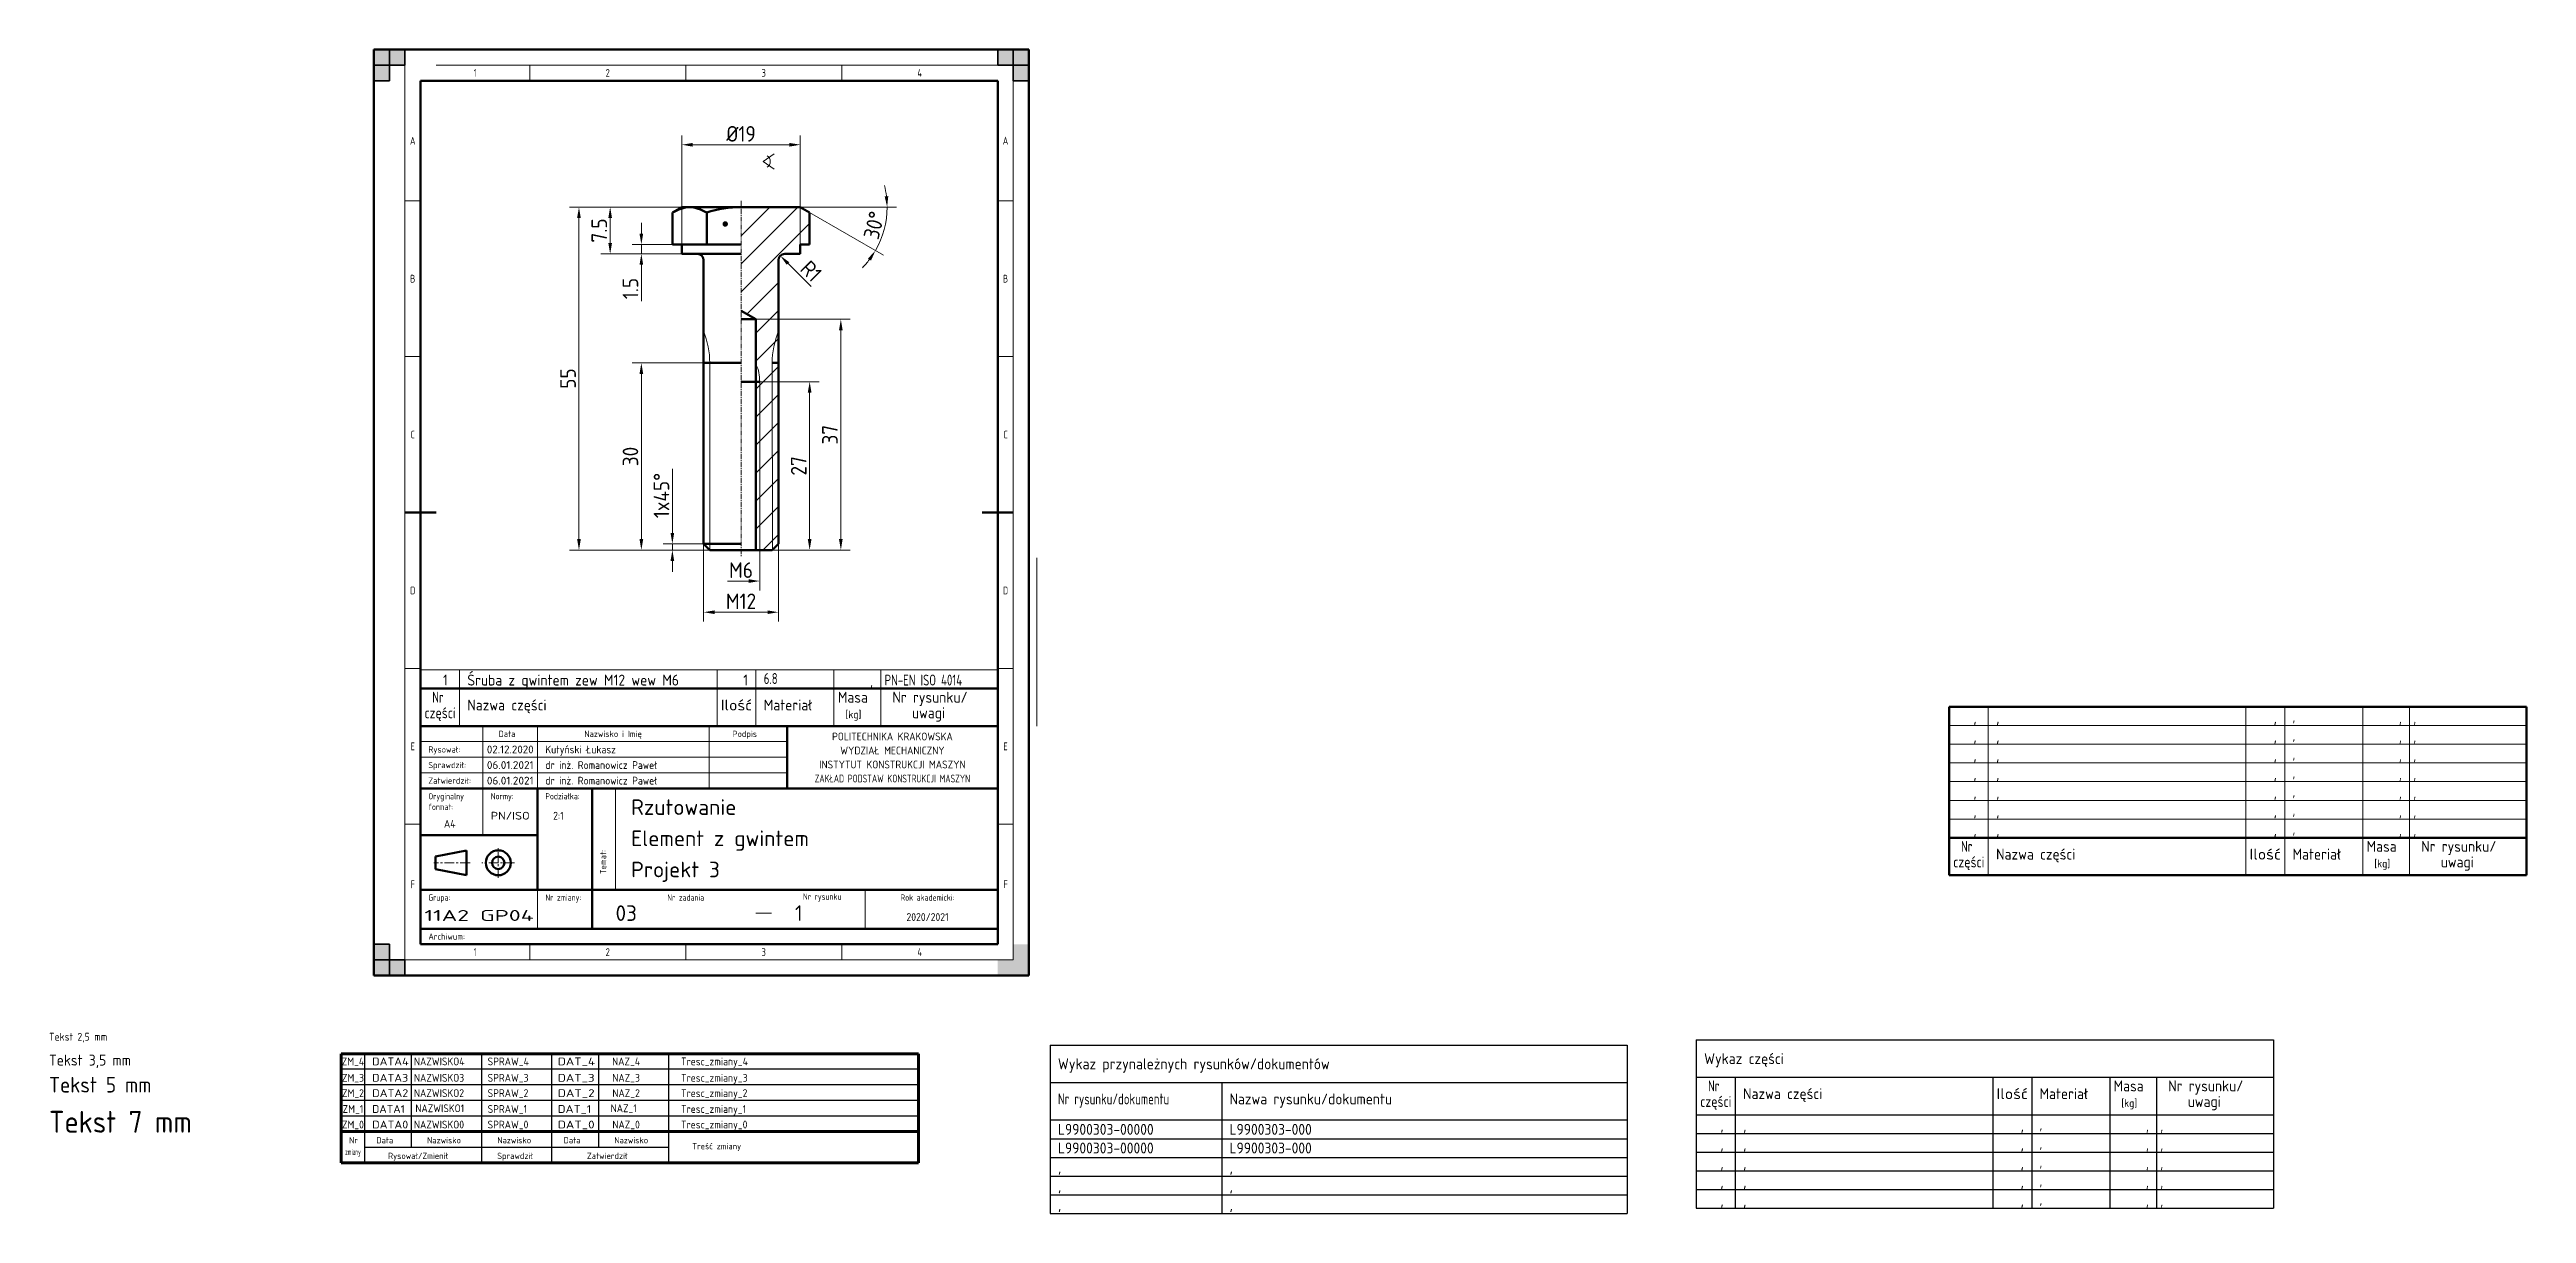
# Paper-space layout 'Layout1' of a CAD drawing. Extents: x -104 to 690, y -76 to 297.
# The model-space entities are those that its viewports show. They can reach past a viewport. Long polylines and large blocks are cut down to what shows.
import ezdxf
from ezdxf.enums import TextEntityAlignment as Align

# ---------------------------------------------------------------- set-up
doc = ezdxf.new("R2010")
doc.units = 0
doc.linetypes.add('CENTER', pattern=[50.8, 31.75, -6.35, 6.35, -6.35])
doc.layers.get('0').update_dxf_attribs({"linetype": 'CONTINUOUS', "lineweight": 35})
doc.layers.get('Defpoints').update_dxf_attribs({"linetype": 'CONTINUOUS'})
for name, color, linetype, lineweight in [('0A widoczne krawedzie i zarysy', 7, 'CONTINUOUS', 50), ('1 zarysy kladow miejscowych', 7, 'CONTINUOUS', 18), ('4 pomocnicze', 3, 'CONTINUOUS', 18), ('5 wymiarowanie', 7, 'CONTINUOUS', 18), ('6 tekst 2.5mm', 7, 'CONTINUOUS', 25), ('6_35 tekst', 7, 'CONTINUOUS', 35), ('6_5 tekst', 11, 'CONTINUOUS', 50), ('6_7 tekst', 5, 'CONTINUOUS', 70), ('7 osie', 7, 'CENTER', 18), ('RAMKA', 7, 'CONTINUOUS', 15), ('TB_RYS', 7, 'CONTINUOUS', 15), ('TB_TEXT', 7, 'CONTINUOUS', 18)]:
    doc.layers.add(name, color=color, linetype=linetype, lineweight=lineweight)
for name, color, linetype in [('PRZYDOC0', 7, 'CONTINUOUS'), ('PRZYDOPL', 7, 'CONTINUOUS'), ('TABZMIAN', 7, 'CONTINUOUS'), ('WYKAZ_CZ', 7, 'CONTINUOUS'), ('WYKAZ_PL', 7, 'CONTINUOUS'), ('ZMIANYPL', 7, 'CONTINUOUS')]:
    doc.layers.add(name, color=color, linetype=linetype)
doc.styles.get("Standard").update_dxf_attribs({"font": 'geniso.shx'})
doc.dimstyles.new('STW25', dxfattribs={"dimscale": 0.5, "dimtxt": 5, "dimasz": 3.5, "dimexe": 3, "dimexo": 0, "dimgap": 1, "dimtad": 1, "dimdec": 1, "dimzin": 9, "dimdsep": 46, "dimtxsty": 'Standard', "dimcen": 0, "dimclrd": 256, "dimclre": 256, "dimclrt": 256, "dimadec": 1, "dimazin": 2, "dimtp": 0.1, "dimtm": 0.1, "dimtfac": 0.71, "dimtdec": 1, "dimtmove": 0, "dimatfit": 3, "dimfxl": 1, "dimtzin": 0, "dimlwd": -1, "dimlwe": -1, "dimarcsym": 0})
doc.dimstyles.new('STW25$4', dxfattribs={"dimscale": 0.5, "dimtxt": 5, "dimasz": 3.5, "dimexe": 3, "dimexo": 0, "dimgap": 1, "dimtad": 1, "dimdec": 1, "dimzin": 9, "dimdsep": 46, "dimtxsty": 'Standard', "dimcen": 0, "dimclrd": 256, "dimclre": 256, "dimclrt": 256, "dimadec": 1, "dimazin": 2, "dimtp": 0.1, "dimtm": 0.1, "dimtfac": 0.71, "dimtdec": 1, "dimtmove": 0, "dimatfit": 3, "dimfxl": 1, "dimtzin": 0, "dimlwd": -1, "dimlwe": -1, "dimarcsym": 0})

psp = doc.layouts.get("Layout1")

# ---------------------------------------------------------------- texts
at = {"layer": '6 tekst 2.5mm'}
psp.add_text('Tekst 2,5 mm', height=2.5, dxfattribs=at).set_placement((-104, -20.91))
at = {"layer": '6_35 tekst'}
psp.add_text('Tekst 3,5 mm', height=3.5, dxfattribs=at).set_placement((-104, -28.91))
at = {"layer": '6_5 tekst'}
psp.add_text('Tekst 5 mm', height=5, dxfattribs=at).set_placement((-104, -37.56))
at = {"layer": '6_7 tekst'}
psp.add_text('Tekst 7 mm', height=7, dxfattribs=at).set_placement((-104, -50.44))
at = {"layer": 'RAMKA', "color": 7, "linetype": 'Continuous', "width": 0.8}
for s, p in [('1', (32.59, 289.48)), ('2', (75.08, 289.48)), ('3', (125.08, 289.48)), ('4', (175.08, 289.48)), ('A', (12.58, 267.73)), ('A', (202.58, 267.73)), ('B', (12.59, 223.48)), ('B', (202.59, 223.48)), ('C', (12.59, 173.48)), ('C', (202.59, 173.48)), ('D', (12.59, 123.48)), ('D', (202.59, 123.48)), ('E', (12.59, 73.48)), ('E', (202.59, 73.48)), ('F', (12.59, 29.23)), ('F', (202.59, 29.23)), ('1', (32.59, 7.48)), ('2', (75.08, 7.48)), ('3', (125.08, 7.48)), ('4', (175.08, 7.48))]:
    psp.add_text(s, height=2.5, dxfattribs=at).set_placement(p, align=Align.MIDDLE)
at = {"layer": 'TB_RYS', "color": 7}
for s, p in [('1', (23.84, 92.98)), ('1', (120.09, 92.98)), (',', (513.86, 81.15)), (',', (610.11, 81.15)), (',', (513.86, 75.15)), (',', (610.11, 75.15)), (',', (513.86, 69.15)), (',', (610.11, 69.15)), (',', (513.86, 63.15)), (',', (513.86, 57.15)), (',', (610.11, 63.15)), (',', (610.11, 57.15)), (',', (513.86, 51.15)), (',', (610.11, 51.15)), (',', (513.86, 45.15)), (',', (610.11, 45.15))]:
    psp.add_text(s, height=3.5, dxfattribs=at).set_placement(p, align=Align.RIGHT)
for s, height, p in [('Śruba z gwintem zew M12 wew M6', 3.5, (30.09, 92.98)), ('Nazwa części', 3.5, (30.09, 84.98)), ('Materiał', 3.5, (125.09, 84.98)), ('Masa', 3.5, (148.84, 87.48)), ('Nr rysunku/', 3.5, (166.34, 87.48)), ('[kg]', 2.5, (151.34, 82.48)), ('uwagi', 3.5, (172.59, 82.48)), (',', 3.5, (520.11, 81.15)), (',', 3.5, (520.11, 75.15)), (',', 3.5, (520.11, 69.15)), (',', 3.5, (520.11, 63.15)), (',', 3.5, (520.11, 57.15)), (',', 3.5, (520.11, 51.15)), (',', 3.5, (520.11, 45.15)), ('Nazwa części', 3.5, (520.11, 37.15)), ('Materiał', 3.5, (615.11, 37.15)), ('Masa', 3.5, (638.86, 39.65)), ('Nr rysunku/', 3.5, (656.36, 39.65)), ('[kg]', 2.5, (641.36, 34.65)), ('uwagi', 3.5, (662.61, 34.65))]:
    psp.add_text(s, height=height, dxfattribs=at).set_placement(p)
at = {"layer": 'TB_RYS', "color": 7, "width": 0.8}
for s, p in [('6.8', (125.09, 93.48)), ('PN-EN ISO 4014', (163.84, 92.98)), ('Nr ', (18.84, 87.48)), (',', (615.11, 81.65)), (',', (653.86, 81.15)), (',', (615.11, 75.65)), (',', (653.86, 75.15)), (',', (615.11, 69.65)), (',', (615.11, 63.65)), (',', (653.86, 69.15)), (',', (615.11, 57.65)), (',', (653.86, 63.15)), (',', (653.86, 57.15)), (',', (615.11, 51.65)), (',', (653.86, 51.15)), ('Nr ', (508.86, 39.65)), (',', (615.11, 45.65)), (',', (653.86, 45.15))]:
    psp.add_text(s, height=3.5, dxfattribs=at).set_placement(p)
at = {"layer": 'TB_RYS', "color": 7}
for s, width, p, p2 in [('Ilość', 1.119351, (111.34, 84.98), (121.34, 84.98)), ('części', 0.827558, (16.34, 82.48), (26.34, 82.48)), ('Ilość', 1.119351, (601.36, 37.15), (611.36, 37.15)), ('części', 0.827558, (506.36, 34.65), (516.36, 34.65))]:
    psp.add_text(s, height=3.5, dxfattribs=dict(at, width=width)).set_placement(p, p2, align=Align.FIT)
at = {"layer": 'TB_RYS', "color": 7, "width": 0.8}
for p in [(160.09, 92.98), (650.11, 81.15), (650.11, 75.15), (650.11, 69.15), (650.11, 63.15), (650.11, 57.15), (650.11, 51.15), (650.11, 45.15)]:
    psp.add_text(',', height=3.5, dxfattribs=at).set_placement(p, align=Align.RIGHT)
at = {"layer": 'ZMIANYPL', "color": 7}
for s, p in [('Nr', (-7.82, -53.86)), ('Data', (0.93, -53.86)), ('Nazwisko', (17.18, -53.86)), ('Nazwisko', (39.68, -53.86)), ('Data', (60.93, -53.86)), ('Nazwisko', (77.18, -53.86)), ('Rysował/Zmienił', (4.68, -58.86)), ('Sprawdził', (39.68, -58.86)), ('Zatwierdził', (68.43, -58.86))]:
    psp.add_text(s, height=2, dxfattribs=at).set_placement(p)
psp.add_text('Treść zmiany', height=2, dxfattribs=at).set_placement((102.18, -56.36), align=Align.BOTTOM_LEFT)
at = {"layer": 'ZMIANYPL', "color": 7, "width": 0.649351}
psp.add_text('zmiany', height=2, dxfattribs=at).set_placement((-9.07, -57.61), (-4.07, -57.61), align=Align.FIT)
at = {"layer": 'ZMIANYPL', "color": 7}
for tag, text, p in [('ZM_4', '', (-6.59, -27.58)), ('ZM_3', '', (-6.59, -32.84)), ('NAZ_4', '', (80.98, -27.58)), ('NAZ_3', '', (80.98, -32.84)), ('ZM_2', '', (-6.59, -37.75)), ('NAZ_2', '', (80.98, -37.75)), ('ZM_0', '0', (-6.59, -47.84)), ('ZM_1', '', (-6.59, -42.84)), ('NAZ_1', '', (80.22, -42.61)), ('NAZ_0', '', (80.98, -47.84))]:
    psp.add_attdef(tag, text=text, height=2.5, dxfattribs=at).set_placement(p, align=Align.MIDDLE_CENTER)
for tag, width, p, p2 in [('DATA4', 1.152263, (-0.42, -28.83), (11.25, -28.83)), ('DATA3', 1.157244, (-0.42, -34.09), (11.13, -34.09)), ('DAT_4', 1.120448, (59.08, -28.83), (70.99, -28.83)), ('DAT_3', 1.124746, (59.08, -34.09), (70.87, -34.09)), ('DATA2', 1.151865, (-0.42, -39), (11.13, -39)), ('DAT_2', 1.119767, (59.08, -39), (70.87, -39)), ('DATA1', 1.11746, (-0.42, -44.09), (10.06, -44.09)), ('DATA0', 1.169146, (-0.42, -49.09), (11.13, -49.09)), ('DAT_1', 1.084991, (59.08, -44.09), (69.8, -44.09)), ('DAT_0', 1.135757, (59.08, -49.09), (70.87, -49.09))]:
    psp.add_attdef(tag, text='', height=2.5, dxfattribs=dict(at, width=width)).set_placement(p, p2, align=Align.FIT)
for tag, p in [('NAZWISKO4', (12.98, -27.58)), ('NAZWISKO3', (12.98, -32.84)), ('SPRAW_4', (36.58, -27.58)), ('SPRAW_3', (36.58, -32.84)), ('Tresc_zmiany_4', (98.58, -27.58)), ('Tresc_zmiany_3', (98.58, -32.84)), ('NAZWISKO2', (12.98, -37.75)), ('SPRAW_2', (36.58, -37.75)), ('Tresc_zmiany_2', (98.58, -37.75)), ('NAZWISKO0', (12.98, -47.84)), ('NAZWISKO1', (13.43, -42.61)), ('SPRAW_1', (36.58, -42.84)), ('SPRAW_0', (36.58, -47.84)), ('Tresc_zmiany_1', (98.58, -42.84)), ('Tresc_zmiany_0', (98.58, -47.84))]:
    psp.add_attdef(tag, text='', height=2.5, dxfattribs=at).set_placement(p, align=Align.MIDDLE_LEFT)

msp = doc.modelspace()

# ---------------------------------------------------------------- blocks, each defined once
blk = doc.blocks.new('PRZYDOC')
at = {"layer": 'PRZYDOC0'}
for p, q in [((-185, 0), (0, 0)), ((-185, 0), (-185, -54)), ((0, 0), (0, -54)), ((-185, -12), (0, -12)), ((-130, -12), (-130, -54)), ((-185, -24), (0, -24))]:
    blk.add_line(p, q, dxfattribs=at)
at = {"layer": 'PRZYDOC0', "color": 1}
for p, q in [((-185, -30), (0, -30)), ((-185, -36), (0, -36)), ((-185, -42), (0, -42)), ((-185, -48), (0, -48)), ((-185, -54), (0, -54))]:
    blk.add_line(p, q, dxfattribs=at)
at = {"layer": 'PRZYDOPL'}
for s, p in [('Wykaz przynależnych rysunków/dokumentów', (-182.5, -7.75)), ('Nazwa rysunku/dokumentu', (-127.5, -19)), ('L9900303-00000', (-182.5, -28.75)), ('L9900303-00000', (-182.5, -34.75)), ('L9900303-000', (-127.5, -28.75)), ('L9900303-000', (-127.5, -34.75)), (',', (-182.5, -40.75)), (',', (-182.5, -46.75)), (',', (-127.5, -40.75)), (',', (-127.5, -46.75)), (',', (-182.5, -52.75)), (',', (-127.5, -52.75))]:
    blk.add_text(s, height=3.5, dxfattribs=at).set_placement(p)
at = {"layer": 'PRZYDOPL', "width": 0.8}
blk.add_text('Nr rysunku/dokumentu', height=3.5, dxfattribs=at).set_placement((-182.5, -19))
blk = doc.blocks.new('WykazCzesci')
at = {"layer": 'WYKAZ_CZ'}
for p, q in [((-185, 0), (0, 0)), ((-185, 0), (-185, -54)), ((0, 0), (0, -54)), ((-185, -12), (0, -12)), ((-172.5, -12), (-172.5, -54)), ((-90, -12), (-90, -54)), ((-77.5, -12), (-77.5, -54)), ((-52.5, -12), (-52.5, -54)), ((-37.5, -12), (-37.5, -54)), ((-185, -24), (0, -24))]:
    blk.add_line(p, q, dxfattribs=at)
at = {"layer": 'WYKAZ_CZ', "color": 1}
for p, q in [((-185, -30), (0, -30)), ((-185, -42), (0, -42)), ((-185, -54), (0, -54))]:
    blk.add_line(p, q, dxfattribs=at)
at = {"layer": 'WYKAZ_CZ', "color": 2}
for p, q in [((-185, -36), (0, -36)), ((-185, -48), (0, -48))]:
    blk.add_line(p, q, dxfattribs=at)
at = {"layer": 'WYKAZ_PL'}
for s, p in [('Wykaz części', (-182.5, -7.75)), ('Nazwa części', (-170, -19)), ('Materiał', (-75, -19)), ('Masa', (-51.25, -16.5)), ('Nr rysunku/', (-33.75, -16.5)), ('uwagi', (-27.5, -21.5)), (',', (-170, -29)), (',', (-170, -35)), (',', (-170, -41)), (',', (-170, -47)), (',', (-170, -53))]:
    blk.add_text(s, height=3.5, dxfattribs=at).set_placement(p)
at = {"layer": 'WYKAZ_PL', "width": 0.8}
for s, p in [('Nr ', (-181.25, -16.5)), (',', (-75, -28.5)), (',', (-36.25, -29)), (',', (-75, -34.5)), (',', (-36.25, -35)), (',', (-75, -40.5)), (',', (-75, -46.5)), (',', (-36.25, -41)), (',', (-36.25, -47)), (',', (-75, -52.5)), (',', (-36.25, -53))]:
    blk.add_text(s, height=3.5, dxfattribs=at).set_placement(p)
at = {"layer": 'WYKAZ_PL'}
for s, width, p, p2 in [('Ilość', 1.119351, (-88.75, -19), (-78.75, -19)), ('części', 0.827558, (-183.75, -21.5), (-173.75, -21.5))]:
    blk.add_text(s, height=3.5, dxfattribs=dict(at, width=width)).set_placement(p, p2, align=Align.FIT)
at = {"layer": 'WYKAZ_PL', "color": 2}
blk.add_text('[kg]', height=2.5, dxfattribs=at).set_placement((-48.75, -21.5))
at = {"layer": 'WYKAZ_PL'}
for p in [(-176.25, -29), (-80, -29), (-176.25, -35), (-80, -35), (-176.25, -41), (-176.25, -47), (-80, -41), (-80, -47), (-176.25, -53), (-80, -53)]:
    blk.add_text(',', height=3.5, dxfattribs=at).set_placement(p, align=Align.RIGHT)
at = {"layer": 'WYKAZ_PL', "width": 0.8}
for p in [(-40, -29), (-40, -35), (-40, -41), (-40, -47), (-40, -53)]:
    blk.add_text(',', height=3.5, dxfattribs=at).set_placement(p, align=Align.RIGHT)
blk = doc.blocks.new('OPIS_TR1')
at = {"layer": 'TB_TEXT', "color": 2, "linetype": 'Continuous'}
for tag, width, p, p2 in [('Data', 1.880597, (-163.75, 61.25), (-148.75, 61.25)), ('Data', 1.880597, (-163.75, 56.25), (-148.75, 56.25)), ('Data', 1.880597, (-163.75, 51.25), (-148.75, 51.25)), ('Normy', 1.071429, (-162.5, 40), (-150, 40))]:
    blk.add_attdef(tag, text='', height=2.5, dxfattribs=dict(at, width=width)).set_placement(p, p2, align=Align.FIT)
for tag, p in [('Kreslarz', (-145, 62.5)), ('Kontroler', (-145, 57.5)), ('Decydent', (-145, 52.5)), ('Sciezka_dostepu', (-163.69, 2.5))]:
    blk.add_attdef(tag, text='', height=2.5, dxfattribs=at).set_placement(p, align=Align.MIDDLE_LEFT)
blk.add_attdef('Format', text='', height=2.5, dxfattribs=at).set_placement((-177.5, 36.67), align=Align.BOTTOM_LEFT)
blk.add_attdef('Skala', (-142.5, 40), '', height=2.5, dxfattribs=at)
at = {"layer": 'TB_TEXT', "color": 30, "linetype": 'Continuous', "width": 1.1}
for tag, p in [('LINIA_TYTULU_1', (-117.5, 40)), ('LINIA_TYTULU_2', (-117.5, 30)), ('LINIA_TYTULU_3', (-117.5, 20))]:
    blk.add_attdef(tag, text='', height=5, dxfattribs=at).set_placement(p, align=Align.BOTTOM_LEFT)
at = {"layer": 'TB_TEXT', "color": 7, "linetype": 'Continuous', "width": 3.773585}
blk.add_attdef('ZADANIE', text='', height=3.5, dxfattribs=at).set_placement((-183.75, 7.5), (-148.75, 7.5), align=Align.FIT)
at = {"layer": 'TB_TEXT', "color": 7, "linetype": 'Continuous'}
blk.add_attdef('REV', text='', height=3.5, dxfattribs=at).set_placement((-137.92, 7.5), align=Align.CENTER)
at = {"layer": 'TB_TEXT', "color": 30, "linetype": 'Continuous', "width": 1.1}
for tag, p in [('Z9900303', (-122.5, 7.5)), ('000', (-65, 7.5))]:
    blk.add_attdef(tag, p, '', height=5, dxfattribs=at)
at = {"layer": 'TB_TEXT', "color": 2, "linetype": 'Continuous'}
blk.add_attdef('Z9900313-999', text='', height=2.5, dxfattribs=at).set_placement((-22.5, 10), align=Align.TOP_CENTER)
blk = doc.blocks.new('TABRYS_1')
at = {"layer": '0A widoczne krawedzie i zarysy', "color": 7, "linetype": 'Continuous'}
for p, q in [((-185, 0), (-185, 70)), ((0, 70), (-185, 70)), ((-67.5, 50), (-67.5, 70)), ((0, 70), (0, 0)), ((0, 50), (-185, 50)), ((-147.5, 17.5), (-147.5, 50)), ((-130, 50), (-130, 5)), ((-185, 17.5), (0, 17.5)), ((0, 5), (-185, 5)), ((0, 0), (-185, 0))]:
    blk.add_line(p, q, dxfattribs=at)
at = {"layer": '0A widoczne krawedzie i zarysy', "linetype": 'Continuous'}
blk.add_line((-147.5, 35), (-185, 35), dxfattribs=at)
at = {"layer": 'TB_RYS', "linetype": 'Continuous'}
for p, q in [((-67.5, 65), (-185, 65)), ((-165, 50), (-165, 70)), ((-147.5, 50), (-147.5, 70)), ((-92.5, 50), (-92.5, 70)), ((-67.5, 60), (-185, 60)), ((-67.5, 55), (-185, 55)), ((-165, 35), (-165, 50)), ((-122.5, 17.5), (-122.5, 50))]:
    blk.add_line(p, q, dxfattribs=at)
at = {"layer": 'TB_RYS', "color": 7, "linetype": 'Continuous'}
for p, q in [((-147.5, 5), (-147.5, 17.5)), ((-42.5, 5), (-42.5, 17.5))]:
    blk.add_line(p, q, dxfattribs=at)
at = {"layer": 'TB_RYS'}
blk.add_line((-77.5, 10), (-72.5, 10), dxfattribs=at)
at = {"layer": 'TB_RYS', "linetype": 'Continuous'}
for s, p in [('Data', (-160, 67.5)), ('Nazwisko i Imię', (-132.5, 67.5)), ('Podpis', (-85, 67.5)), ('Sprawdził:', (-182.5, 57.5)), ('Rysował:', (-182.5, 62.5)), ('Zatwierdził:', (-182.5, 52.5)), ('Archiwum:', (-182.5, 2.5))]:
    blk.add_text(s, height=2, dxfattribs=at).set_placement(p, align=Align.MIDDLE_LEFT)
at = {"layer": 'TB_RYS'}
for s, p in [('POLITECHNIKA KRAKOWSKA', (-33.75, 64.67)), ('INSTYTUT KONSTRUKCJI MASZYN', (-33.75, 55.67)), ('WYDZIAŁ MECHANICZNY', (-33.75, 60.17))]:
    blk.add_text(s, height=2.5, dxfattribs=at).set_placement(p, align=Align.BOTTOM_CENTER)
at = {"layer": 'TB_RYS', "linetype": 'Continuous', "width": 0.8}
for s, p in [('Oryginalny', (-182.5, 47.5)), ('Normy:', (-162.5, 47.5)), ('Podziałka:', (-145, 47.5)), ('Grupa:', (-182.5, 15)), ('Nr zmiany:', (-145, 15))]:
    blk.add_text(s, height=2, dxfattribs=at).set_placement(p, align=Align.MIDDLE_LEFT)
at = {"layer": 'TB_RYS', "width": 0.81}
blk.add_text('ZAKŁAD PODSTAW KONSTRUKCJI MASZYN', height=2.5, dxfattribs=at).set_placement((-33.75, 51.17), align=Align.BOTTOM_CENTER)
at = {"layer": 'TB_RYS', "linetype": 'Continuous', "width": 0.8}
blk.add_text('format:', height=2, dxfattribs=at).set_placement((-182.5, 42.5), align=Align.BOTTOM_LEFT)
at = {"layer": 'TB_RYS', "linetype": 'Continuous'}
blk.add_text('Temat:', height=2, rotation=90, dxfattribs=at).set_placement((-127.5, 22.5), align=Align.TOP_LEFT)
at = {"layer": 'TB_RYS', "linetype": 'Continuous', "width": 0.8}
for s, p in [('Nr zadania', (-100, 15)), ('Nr rysunku', (-56.25, 15)), ('Rok akademicki:', (-22.5, 15))]:
    blk.add_text(s, height=2, dxfattribs=at).set_placement(p, align=Align.MIDDLE)
blk = doc.blocks.new('E')
for p, q in [((-32.73, 10.64), (-22.73, 12.64)), ((-32.73, 6.64), (-32.73, 10.64)), ((-22.73, 4.64), (-22.73, 12.64)), ((-32.73, 6.64), (-22.73, 4.64))]:
    blk.add_line(p, q)
for radius in [4, 2]:
    blk.add_circle((-12.6, 8.64), radius)
at = {"layer": '7 osie', "ltscale": 0.1}
for p, q in [((-21.62, 8.64), (-33.28, 8.64)), ((-7.4, 8.64), (-17.86, 8.64)), ((-12.6, 3.78), (-12.6, 13.32))]:
    blk.add_line(p, q, dxfattribs=at)
blk = doc.blocks.new('*D9')
at = {"layer": '5 wymiarowanie', "ltscale": 0.1, "transparency": 16777216}
for p, q in [((-228.13, 257.33), (-228.13, 250.83)), ((-229.88, 252.33), (-233.32, 252.33))]:
    blk.add_line(p, q, dxfattribs=at)
blk.add_solid([(-229.88, 252.62), (-229.88, 252.04), (-228.13, 252.33)], dxfattribs=at)
at = {"layer": 'Defpoints', "color": 0, "ltscale": 0.1, "transparency": 16777216}
for p in [(-234.13, 257.33), (-228.13, 257.33), (-228.13, 252.33)]:
    blk.add_point(p, dxfattribs=at)
at = {"layer": '5 wymiarowanie', "ltscale": 0.1, "transparency": 16777216, "insert": (-231.13, 254.08), "char_height": 2.5, "attachment_point": 5}
blk.add_mtext('M6', dxfattribs=at)
blk = doc.blocks.new('*D10')
at = {"layer": '5 wymiarowanie', "ltscale": 0.1, "transparency": 16777216}
for p, q in [((-240.63, 312.3), (-258.6, 312.3)), ((-257.1, 310.55), (-257.1, 259.05)), ((-236.13, 257.3), (-258.6, 257.3))]:
    blk.add_line(p, q, dxfattribs=at)
for points in [[(-257.4, 310.55), (-256.81, 310.55), (-257.1, 312.3)], [(-257.4, 259.05), (-256.81, 259.05), (-257.1, 257.3)]]:
    blk.add_solid(points, dxfattribs=at)
at = {"layer": 'Defpoints', "color": 0, "ltscale": 0.1, "transparency": 16777216}
for p in [(-240.63, 312.3), (-257.1, 257.3), (-236.13, 257.3)]:
    blk.add_point(p, dxfattribs=at)
at = {"layer": '5 wymiarowanie', "ltscale": 0.1, "transparency": 16777216, "insert": (-258.85, 284.8), "char_height": 2.5, "attachment_point": 5, "rotation": 90}
blk.add_mtext('55', dxfattribs=at)
blk = doc.blocks.new('*D11')
at = {"layer": '5 wymiarowanie', "ltscale": 0.1, "transparency": 16777216}
for p, q in [((-240.63, 312.3), (-253.6, 312.3)), ((-252.1, 310.55), (-252.1, 306.55)), ((-240.63, 304.8), (-253.6, 304.8))]:
    blk.add_line(p, q, dxfattribs=at)
for points in [[(-252.4, 310.55), (-251.81, 310.55), (-252.1, 312.3)], [(-252.4, 306.55), (-251.81, 306.55), (-252.1, 304.8)]]:
    blk.add_solid(points, dxfattribs=at)
at = {"layer": 'Defpoints', "color": 0, "ltscale": 0.1, "transparency": 16777216}
for p in [(-240.63, 312.3), (-252.1, 304.8), (-240.63, 304.8)]:
    blk.add_point(p, dxfattribs=at)
at = {"layer": '5 wymiarowanie', "ltscale": 0.1, "transparency": 16777216, "insert": (-253.85, 308.55), "char_height": 2.5, "attachment_point": 5, "rotation": 90}
blk.add_mtext('7.5', dxfattribs=at)
blk = doc.blocks.new('*D12')
at = {"layer": '5 wymiarowanie', "ltscale": 0.1, "transparency": 16777216}
for p, q in [((-228.75, 294.3), (-213.63, 294.3)), ((-215.13, 292.55), (-215.13, 259.05)), ((-228.45, 257.3), (-213.63, 257.3))]:
    blk.add_line(p, q, dxfattribs=at)
for points in [[(-215.43, 292.55), (-214.84, 292.55), (-215.13, 294.3)], [(-215.43, 259.05), (-214.84, 259.05), (-215.13, 257.3)]]:
    blk.add_solid(points, dxfattribs=at)
at = {"layer": 'Defpoints', "color": 0, "ltscale": 0.1, "transparency": 16777216}
for p in [(-228.75, 294.3), (-228.45, 257.3), (-215.13, 257.3)]:
    blk.add_point(p, dxfattribs=at)
at = {"layer": '5 wymiarowanie', "ltscale": 0.1, "transparency": 16777216, "insert": (-216.88, 275.8), "char_height": 2.5, "attachment_point": 5, "rotation": 90}
blk.add_mtext('37', dxfattribs=at)
blk = doc.blocks.new('*D13')
at = {"layer": '5 wymiarowanie', "ltscale": 0.1, "transparency": 16777216}
for p, q in [((-228.13, 284.3), (-218.63, 284.3)), ((-220.13, 282.55), (-220.13, 259.05)), ((-228.13, 257.3), (-218.63, 257.3))]:
    blk.add_line(p, q, dxfattribs=at)
for points in [[(-220.43, 282.55), (-219.84, 282.55), (-220.13, 284.3)], [(-220.43, 259.05), (-219.84, 259.05), (-220.13, 257.3)]]:
    blk.add_solid(points, dxfattribs=at)
at = {"layer": 'Defpoints', "color": 0, "ltscale": 0.1, "transparency": 16777216}
for p in [(-228.13, 284.3), (-228.13, 257.3), (-220.13, 257.3)]:
    blk.add_point(p, dxfattribs=at)
at = {"layer": '5 wymiarowanie', "ltscale": 0.1, "transparency": 16777216, "insert": (-221.88, 270.8), "char_height": 2.5, "attachment_point": 5, "rotation": 90}
blk.add_mtext('27', dxfattribs=at)
blk = doc.blocks.new('*D16')
at = {"layer": '5 wymiarowanie', "ltscale": 0.1, "transparency": 16777216}
for p, q in [((-237.13, 287.3), (-248.6, 287.3)), ((-247.1, 285.55), (-247.1, 259.05)), ((-236.13, 257.3), (-248.6, 257.3))]:
    blk.add_line(p, q, dxfattribs=at)
for points in [[(-247.4, 285.55), (-246.81, 285.55), (-247.1, 287.3)], [(-247.4, 259.05), (-246.81, 259.05), (-247.1, 257.3)]]:
    blk.add_solid(points, dxfattribs=at)
at = {"layer": 'Defpoints', "color": 0, "ltscale": 0.1, "transparency": 16777216}
for p in [(-237.13, 287.3), (-247.1, 257.3), (-236.13, 257.3)]:
    blk.add_point(p, dxfattribs=at)
at = {"layer": '5 wymiarowanie', "ltscale": 0.1, "transparency": 16777216, "insert": (-248.85, 272.3), "char_height": 2.5, "attachment_point": 5, "rotation": 90}
blk.add_mtext('30', dxfattribs=at)
blk = doc.blocks.new('*D17')
at = {"layer": '5 wymiarowanie', "ltscale": 0.1, "transparency": 16777216}
for p, q in [((-237.13, 258.3), (-237.13, 245.83)), ((-225.13, 258.3), (-225.13, 245.83)), ((-235.38, 247.33), (-226.88, 247.33))]:
    blk.add_line(p, q, dxfattribs=at)
for points in [[(-235.38, 247.62), (-235.38, 247.04), (-237.13, 247.33)], [(-226.88, 247.62), (-226.88, 247.04), (-225.13, 247.33)]]:
    blk.add_solid(points, dxfattribs=at)
at = {"layer": 'Defpoints', "color": 0, "ltscale": 0.1, "transparency": 16777216}
for p in [(-237.13, 258.3), (-225.13, 258.3), (-225.13, 247.33)]:
    blk.add_point(p, dxfattribs=at)
at = {"layer": '5 wymiarowanie', "ltscale": 0.1, "transparency": 16777216, "insert": (-231.13, 249.08), "char_height": 2.5, "attachment_point": 5}
blk.add_mtext('M12', dxfattribs=at)
blk = doc.blocks.new('*D18')
at = {"layer": '5 wymiarowanie', "ltscale": 0.1, "transparency": 16777216}
for p, q in [((-240.63, 306.3), (-240.63, 323.8)), ((-238.88, 322.3), (-223.38, 322.3)), ((-221.63, 306.3), (-221.63, 323.8))]:
    blk.add_line(p, q, dxfattribs=at)
for points in [[(-238.88, 322.59), (-238.88, 322), (-240.63, 322.3)], [(-223.38, 322.59), (-223.38, 322), (-221.63, 322.3)]]:
    blk.add_solid(points, dxfattribs=at)
at = {"layer": 'Defpoints', "color": 0, "ltscale": 0.1, "transparency": 16777216}
for p in [(-221.63, 322.3), (-240.63, 306.3), (-221.63, 306.3)]:
    blk.add_point(p, dxfattribs=at)
at = {"layer": '5 wymiarowanie', "ltscale": 0.1, "transparency": 16777216, "insert": (-231.13, 324.05), "char_height": 2.5, "attachment_point": 5}
blk.add_mtext('%%C19 ', dxfattribs=at)
blk = doc.blocks.new('*D19')
at = {"layer": '5 wymiarowanie', "ltscale": 0.1, "transparency": 16777216}
for p, q in [((-221.63, 312.3), (-206.21, 312.3)), ((-220.16, 311.45), (-208.28, 304.59))]:
    blk.add_line(p, q, dxfattribs=at)
for start, end in [(7.2069, 14.4138), (330, 0), (315.5862, 322.7931)]:
    blk.add_arc((-221.63, 312.3), 13.92, start, end, dxfattribs=at)
for points in [[(-207.53, 314.06), (-208.11, 314.02), (-207.71, 312.3)], [(-210.79, 304.04), (-210.3, 303.72), (-209.58, 305.34)]]:
    blk.add_solid(points, dxfattribs=at)
at = {"layer": 'Defpoints', "color": 0, "ltscale": 0.1, "transparency": 16777216}
for p in [(-231.13, 312.3), (-221.63, 312.3), (-221.63, 312.3), (-220.16, 311.45), (-208.55, 307.53)]:
    blk.add_point(p, dxfattribs=at)
at = {"layer": '5 wymiarowanie', "ltscale": 0.1, "transparency": 16777216, "insert": (-209.81, 309.39), "char_height": 2.5, "attachment_point": 5, "rotation": 76.1968}
blk.add_mtext('30°', dxfattribs=at)
blk = doc.blocks.new('*D20')
at = {"layer": '5 wymiarowanie', "ltscale": 0.1, "transparency": 16777216}
for p, q in [((-247.1, 308.05), (-247.1, 309.8)), ((-240.63, 306.3), (-248.6, 306.3)), ((-247.1, 306.3), (-247.1, 304.8)), ((-240.63, 304.8), (-248.6, 304.8)), ((-247.1, 303.05), (-247.1, 297.19))]:
    blk.add_line(p, q, dxfattribs=at)
for points in [[(-247.4, 308.05), (-246.81, 308.05), (-247.1, 306.3)], [(-247.4, 303.05), (-246.81, 303.05), (-247.1, 304.8)]]:
    blk.add_solid(points, dxfattribs=at)
at = {"layer": 'Defpoints', "color": 0, "ltscale": 0.1, "transparency": 16777216}
for p in [(-240.63, 306.3), (-247.1, 304.8), (-240.63, 304.8)]:
    blk.add_point(p, dxfattribs=at)
at = {"layer": '5 wymiarowanie', "ltscale": 0.1, "transparency": 16777216, "insert": (-248.85, 299.24), "char_height": 2.5, "attachment_point": 5, "rotation": 90}
blk.add_mtext('1.5', dxfattribs=at)
blk = doc.blocks.new('*D21')
at = {"layer": '5 wymiarowanie', "ltscale": 0.1, "transparency": 16777216}
for p, q in [((-242.13, 260.05), (-242.13, 270.3)), ((-237.13, 258.3), (-243.63, 258.3)), ((-242.13, 257.3), (-242.13, 258.3)), ((-236.13, 257.3), (-243.63, 257.3)), ((-242.13, 255.55), (-242.13, 253.8))]:
    blk.add_line(p, q, dxfattribs=at)
for points in [[(-242.43, 260.05), (-241.84, 260.05), (-242.13, 258.3)], [(-242.43, 255.55), (-241.84, 255.55), (-242.13, 257.3)]]:
    blk.add_solid(points, dxfattribs=at)
at = {"layer": 'Defpoints', "color": 0, "ltscale": 0.1, "transparency": 16777216}
for p in [(-242.13, 258.3), (-237.13, 258.3), (-236.13, 257.3)]:
    blk.add_point(p, dxfattribs=at)
at = {"layer": '5 wymiarowanie', "ltscale": 0.1, "transparency": 16777216, "insert": (-243.88, 266.05), "char_height": 2.5, "attachment_point": 5, "rotation": 90}
blk.add_mtext('1x45%%D', dxfattribs=at)
blk = doc.blocks.new('*D25')
at = {"layer": '5 wymiarowanie', "transparency": 16777216}
blk.add_line((-219.89, 299.55), (-223.6, 303.27), dxfattribs=at)
blk.add_solid([(-223.4, 303.47), (-223.81, 303.06), (-224.84, 304.5)], dxfattribs=at)
at = {"layer": 'Defpoints', "color": 0, "transparency": 16777216}
for p in [(-224.84, 304.5), (-224.13, 303.8)]:
    blk.add_point(p, dxfattribs=at)
at = {"layer": '5 wymiarowanie', "transparency": 16777216, "insert": (-219.89, 302.03), "char_height": 2.5, "attachment_point": 5, "rotation": 315}
blk.add_mtext('R1', dxfattribs=at)

# ---------------------------------------------------------------- dimensions: what is measured, and where the dimension line sits
at = {"layer": '5 wymiarowanie', "ltscale": 0.1}
for base, p1, p2, text, picture, middle in [((-221.63, 322.3), (-240.63, 306.3), (-221.63, 306.3), '%%C<> ', '*D18', (-231.13, 324.05)), ((-225.13, 247.33), (-237.13, 258.3), (-225.13, 258.3), 'M<>', '*D17', (-231.13, 249.08))]:
    dim = msp.add_linear_dim(base=base, p1=p1, p2=p2, text=text, dimstyle='STW25', dxfattribs=at)
    dim.commit()
    dim.dimension.update_dxf_attribs({"geometry": picture, "text_midpoint": middle})
dim = msp.add_angular_dim_2l(base=(-208.55, 307.53), line1=((-221.63, 312.3), (-231.13, 312.3)), line2=((-221.63, 312.3), (-220.16, 311.45)), dimstyle='STW25', dxfattribs=at)
dim.commit()
dim.dimension.update_dxf_attribs({"geometry": '*D19', "text_midpoint": (-208.11, 308.97), "dimtype": 162})
for base, p1, p2, picture, middle in [((-257.1, 257.3), (-240.63, 312.3), (-236.13, 257.3), '*D10', (-258.85, 284.8)), ((-252.1, 304.8), (-240.63, 312.3), (-240.63, 304.8), '*D11', (-253.85, 308.55)), ((-247.1, 304.8), (-240.63, 306.3), (-240.63, 304.8), '*D20', (-248.85, 299.24)), ((-215.13, 257.3), (-228.75, 294.3), (-228.45, 257.3), '*D12', (-216.88, 275.8)), ((-247.1, 257.3), (-237.13, 287.3), (-236.13, 257.3), '*D16', (-248.85, 272.3)), ((-220.13, 257.3), (-228.13, 284.3), (-228.13, 257.3), '*D13', (-221.88, 270.8))]:
    dim = msp.add_linear_dim(base=base, p1=p1, p2=p2, angle=90, dimstyle='STW25', dxfattribs=at)
    dim.commit()
    dim.dimension.update_dxf_attribs({"geometry": picture, "text_midpoint": middle})
at = {"layer": '5 wymiarowanie'}
dim = msp.add_radius_dim(center=(-224.13, 303.8), mpoint=(-224.84, 304.5), dimstyle='STW25$4', override={"dimpost": ''}, dxfattribs=at)
dim.commit()
dim.dimension.update_dxf_attribs({"geometry": '*D25', "text_midpoint": (-221.13, 300.79), "dimtype": 164})
at = {"layer": '5 wymiarowanie', "ltscale": 0.1}
dim = msp.add_linear_dim(base=(-242.13, 258.3), p1=(-236.13, 257.3), p2=(-237.13, 258.3), angle=90, text='<>x45%%D', dimstyle='STW25', dxfattribs=at)
dim.commit()
dim.dimension.update_dxf_attribs({"geometry": '*D21', "text_midpoint": (-243.88, 266.05)})
dim = msp.add_linear_dim(base=(-228.13, 252.33), p1=(-234.13, 257.33), p2=(-228.13, 257.33), text='M<>', dimstyle='STW25', override={"dimse1": 1, "dimsd1": 1}, dxfattribs=at)
dim.commit()
dim.dimension.update_dxf_attribs({"geometry": '*D9', "text_midpoint": (-231.13, 254.08)})

# ---------------------------------------------------------------- hatches: boundary and pattern name
at = {"layer": '1 zarysy kladow miejscowych', "ltscale": 0.1}
h = msp.add_hatch(dxfattribs=at)
h.set_pattern_fill('ANSI31', color=256)
h.paths.add_polyline_path([(-225.13, 303.8, -0.414214), (-224.13, 304.8), (-221.63, 304.8), (-221.63, 306.3), (-220.16, 306.3), (-220.16, 311.45), (-221.63, 312.3), (-231.13, 312.3), (-231.13, 295.67), (-228.75, 294.3), (-228.75, 257.3), (-228.45, 257.3), (-226.13, 257.3), (-225.13, 258.3)])
at = {"layer": '5 wymiarowanie', "ltscale": 0.1}
h = msp.add_hatch(color=256, dxfattribs=at)
edge = h.paths.add_edge_path()
edge.add_arc((-233.66, 309.59), 0.44, 0, 360)

# ---------------------------------------------------------------- linework, layer by layer
at = {"layer": '0A widoczne krawedzie i zarysy', "ltscale": 0.1}
for p, q in [((-240.63, 312.3), (-242.1, 311.45)), ((-242.1, 306.3), (-242.1, 311.45)), ((-240.63, 312.3), (-231.13, 312.3)), ((-236.62, 311.45), (-236.62, 306.3)), ((-221.63, 312.3), (-231.13, 312.3)), ((-221.63, 312.3), (-220.16, 311.45)), ((-220.16, 306.3), (-220.16, 311.45)), ((-240.63, 306.3), (-242.1, 306.3)), ((-240.63, 304.8), (-240.63, 306.3)), ((-240.63, 306.3), (-231.13, 306.3)), ((-221.63, 304.8), (-221.63, 306.3)), ((-220.16, 306.3), (-221.63, 306.3)), ((-238.13, 304.8), (-240.63, 304.8)), ((-238.13, 304.8), (-231.13, 304.8)), ((-237.13, 303.8), (-237.13, 258.3)), ((-225.13, 303.8), (-225.13, 258.3)), ((-224.13, 304.8), (-221.63, 304.8)), ((-228.75, 294.3), (-231.13, 295.67)), ((-231.13, 294.3), (-228.75, 294.3)), ((-228.75, 257.3), (-228.75, 294.3)), ((-237.13, 287.3), (-231.13, 287.3)), ((-225.13, 287.3), (-226.13, 287.3)), ((-228.13, 284.3), (-231.13, 284.3)), ((-237.13, 258.3), (-236.13, 257.3)), ((-237.13, 258.3), (-231.13, 258.3)), ((-225.13, 258.3), (-226.13, 257.3)), ((-231.13, 257.3), (-236.13, 257.3)), ((-231.13, 257.3), (-226.13, 257.3))]:
    msp.add_line(p, q, dxfattribs=at)
for centre, radius, start, end in [((-231.13, 294.14), 18.15, 90, 107.588), ((-238.13, 303.8), 1, 0, 90), ((-224.13, 303.8), 1, 90, 180)]:
    msp.add_arc(centre, radius, start, end, dxfattribs=at)
msp.add_spline([(-242.1, 311.45), (-239.36, 312.3), (-236.62, 311.45)], degree=3, dxfattribs=at)
at = {"layer": '1 zarysy kladow miejscowych', "ltscale": 0.1}
for p, q in [((-236.13, 257.3), (-236.13, 287.3)), ((-226.1, 257.33), (-226.13, 287.3)), ((-228.13, 257.33), (-228.13, 284.3))]:
    msp.add_line(p, q, dxfattribs=at)
for centre, start, end in [((-249.68, 287.3), 0, 22.1556), ((-212.59, 287.3), 157.8444, 180)]:
    msp.add_arc(centre, 13.54, start, end, dxfattribs=at)
msp.add_open_spline([(-228.13, 284.3), (-228.18, 285.28), (-228.23, 286.26), (-228.75, 287)], degree=3, dxfattribs=at)
at = {"layer": '4 pomocnicze', "ltscale": 0.1}
for p, q in [((-242.1, 306.3), (-242.1, 311.45)), ((-242.1, 311.45), (-242.1, 310.33)), ((-240.63, 304.8), (-240.63, 306.3)), ((-240.63, 304.8), (-240.63, 306.3))]:
    msp.add_line(p, q, dxfattribs=at)
at = {"layer": '5 wymiarowanie', "ltscale": 0.1}
for p, q in [((-227.56, 319.61), (-225.81, 320.84)), ((-225.81, 318.39), (-227.56, 319.61)), ((-237.13, 258.3), (-231.13, 258.3)), ((-236.13, 257.3), (-237.13, 258.3)), ((-228.45, 257.3), (-231.13, 257.3))]:
    msp.add_line(p, q, dxfattribs=at)
msp.add_arc((-227.56, 319.61), 1.12, 305, 55, dxfattribs=at)
at = {"layer": '7 osie', "ltscale": 0.1}
msp.add_line((-231.13, 313.3), (-231.13, 256.3), dxfattribs=at)

msp.set_redraw_order([(e.dxf.handle, doc.entitydb.next_handle()) for e in msp.query("TEXT MTEXT ATTDEF DIMENSION ARC_DIMENSION")])  # texts and dimensions are drawn at this point

# ---------------------------------------------------------------- hatches: boundary and pattern name
at = {"layer": '0A widoczne krawedzie i zarysy', "lineweight": 35, "ltscale": 0.1}
h = psp.add_hatch(color=256, dxfattribs=at)
h.dxf.hatch_style = 1
h.paths.add_polyline_path([(10.09, 296.98), (5.09, 296.98), (5.09, 291.98), (10.09, 291.98)])
h.paths.add_polyline_path([(5.09, 296.98), (0.09, 296.98), (0.09, 291.98), (5.09, 291.98)])
h.paths.add_polyline_path([(5.09, 291.98), (0.09, 291.98), (0.09, 286.98), (5.09, 286.98)])
h = psp.add_hatch(color=256, dxfattribs=at)
h.dxf.hatch_style = 1
h.paths.add_polyline_path([(200.09, 296.98), (205.09, 296.98), (205.09, 291.98), (200.09, 291.98)])
h.paths.add_polyline_path([(205.09, 296.98), (210.09, 296.98), (210.09, 291.98), (205.09, 291.98)])
h.paths.add_polyline_path([(205.09, 291.98), (210.09, 291.98), (210.09, 286.98), (205.09, 286.98)])
h = psp.add_hatch(color=256, dxfattribs=at)
h.dxf.hatch_style = 1
h.paths.add_polyline_path([(10.09, -0.02), (5.09, -0.02), (5.09, 4.98), (10.09, 4.98)])
h.paths.add_polyline_path([(5.09, -0.02), (0.09, -0.02), (0.09, 4.98), (5.09, 4.98)])
h.paths.add_polyline_path([(5.09, 4.98), (0.09, 4.98), (0.09, 9.98), (5.09, 9.98)])
h = psp.add_hatch(color=256, dxfattribs=at)
h.dxf.hatch_style = 1
h.paths.add_polyline_path([(200.09, -0.02), (205.09, -0.02), (205.09, 4.98), (200.09, 4.98)])
h.paths.add_polyline_path([(205.09, -0.02), (210.09, -0.02), (210.09, 4.98), (205.09, 4.98)])
h.paths.add_polyline_path([(205.09, 4.98), (210.09, 4.98), (210.09, 9.98), (205.09, 9.98)])

# ---------------------------------------------------------------- linework, layer by layer
at = {"layer": '0A widoczne krawedzie i zarysy', "color": 7, "linetype": 'Continuous'}
for p, q in [((0.09, 296.98), (210.09, 296.98)), ((0.09, -0.02), (0.09, 296.98)), ((210.09, -0.02), (210.09, 296.98)), ((15.09, 286.98), (200.09, 286.98)), ((15.09, 9.98), (15.09, 286.98)), ((200.09, 9.98), (200.09, 286.98)), ((20.09, 148.48), (10.09, 148.48)), ((205.09, 148.48), (195.09, 148.48)), ((15.09, 9.98), (200.09, 9.98)), ((0.09, -0.02), (210.09, -0.02))]:
    psp.add_line(p, q, dxfattribs=at)
at = {"layer": '0A widoczne krawedzie i zarysy', "color": 7}
for p, q in [((15.09, 133.98), (15.09, 79.98)), ((200.09, 133.98), (200.09, 79.98)), ((15.09, 91.98), (200.09, 91.98)), ((15.09, 79.98), (200.09, 79.98)), ((505.11, 86.15), (690.11, 86.15)), ((505.11, 86.15), (505.11, 32.15)), ((690.11, 86.15), (690.11, 32.15)), ((505.11, 44.15), (690.11, 44.15)), ((505.11, 32.15), (690.11, 32.15))]:
    psp.add_line(p, q, dxfattribs=at)
at = {"layer": '0A widoczne krawedzie i zarysy', "lineweight": 35, "ltscale": 0.1}
for points in [[(0.09, 296.98), (10.09, 296.98), (10.09, 291.98), (0.09, 291.98)], [(0.09, 296.98), (5.09, 296.98), (5.09, 286.98), (0.09, 286.98)], [(210.09, 296.98), (200.09, 296.98), (200.09, 291.98), (210.09, 291.98)], [(210.09, 296.98), (205.09, 296.98), (205.09, 286.98), (210.09, 286.98)], [(0.09, -0.02), (5.09, -0.02), (5.09, 9.98), (0.09, 9.98)], [(0.09, -0.02), (10.09, -0.02), (10.09, 4.98), (0.09, 4.98)]]:
    psp.add_lwpolyline(points, close=True, dxfattribs=at)
at = {"layer": 'RAMKA', "color": 7, "linetype": 'Continuous'}
for p, q in [((10.09, 4.98), (10.09, 291.98)), ((20.09, 291.98), (205.09, 291.98)), ((50.09, 286.98), (50.09, 291.98)), ((100.09, 286.98), (100.09, 291.98)), ((150.09, 286.98), (150.09, 291.98)), ((205.09, 4.98), (205.09, 291.98)), ((15.09, 248.48), (10.09, 248.48)), ((205.09, 248.48), (200.09, 248.48)), ((15.09, 198.48), (10.09, 198.48)), ((205.09, 198.48), (200.09, 198.48)), ((15.09, 98.48), (10.09, 98.48)), ((205.09, 98.48), (200.09, 98.48)), ((15.09, 48.48), (10.09, 48.48)), ((205.09, 48.48), (200.09, 48.48)), ((50.09, 4.98), (50.09, 9.98)), ((100.09, 4.98), (100.09, 9.98)), ((150.09, 4.98), (150.09, 9.98)), ((10.09, 4.98), (205.09, 4.98))]:
    psp.add_line(p, q, dxfattribs=at)
at = {"layer": 'TABZMIAN', "color": 7, "linetype": 'Continuous', "lineweight": 70}
for p, q in [((174.68, -25.11), (-10.32, -25.11)), ((-10.32, -60.11), (-10.32, -25.11)), ((174.68, -60.11), (174.68, -25.11)), ((174.68, -50.11), (-10.32, -50.11)), ((174.68, -60.11), (-10.32, -60.11))]:
    psp.add_line(p, q, dxfattribs=at)
at = {"layer": 'TABZMIAN', "color": 7, "linetype": 'Continuous'}
for p, q in [((174.68, -30.11), (-10.32, -30.11)), ((-2.82, -60.11), (-2.82, -25.11)), ((12.18, -55.11), (12.18, -25.11)), ((34.68, -60.11), (34.68, -25.11)), ((57.18, -60.11), (57.18, -25.11)), ((72.18, -55.11), (72.18, -25.11)), ((94.68, -60.11), (94.68, -25.11)), ((174.68, -35.11), (-10.32, -35.11)), ((174.68, -40.11), (-10.32, -40.11)), ((174.68, -45.11), (-10.32, -45.11)), ((-2.82, -55.11), (94.68, -55.11))]:
    psp.add_line(p, q, dxfattribs=at)
at = {"layer": 'TB_RYS', "color": 7}
for p, q in [((200.09, 133.98), (200.09, 79.98)), ((212.59, 133.98), (212.59, 79.98)), ((15.09, 97.98), (200.09, 97.98)), ((27.59, 97.98), (27.59, 79.98)), ((110.15, 97.98), (110.15, 79.98)), ((122.59, 97.98), (122.59, 79.98)), ((147.59, 97.98), (147.59, 79.98)), ((162.59, 97.98), (162.59, 79.98)), ((15.09, 91.98), (200.09, 91.98)), ((505.11, 80.15), (690.11, 80.15)), ((517.61, 86.15), (517.61, 32.15)), ((600.11, 86.15), (600.11, 32.15)), ((612.61, 86.15), (612.61, 32.15)), ((637.61, 86.15), (637.61, 32.15)), ((652.61, 86.15), (652.61, 32.15)), ((505.11, 74.15), (690.11, 74.15)), ((505.11, 74.15), (690.11, 74.15)), ((505.11, 68.15), (690.11, 68.15)), ((505.11, 62.15), (690.11, 62.15)), ((505.11, 56.15), (690.11, 56.15)), ((505.11, 50.15), (690.11, 50.15)), ((505.11, 44.15), (690.11, 44.15))]:
    psp.add_line(p, q, dxfattribs=at)

# ---------------------------------------------------------------- block references
for name, p in [('PRZYDOC', (401.88, -22.36)), ('WykazCzesci', (609.01, -20.68))]:
    psp.add_blockref(name, p)
at = {"layer": '0A widoczne krawedzie i zarysy', "ltscale": 0.1}
for name, p in [('TABRYS_1', (200.09, 9.98)), ('E', (52.59, 27.48))]:
    psp.add_blockref(name, p, dxfattribs=at)
at = {"layer": 'RAMKA'}
ref = psp.add_blockref('OPIS_TR1', (200.09, 9.98), dxfattribs=at)
ref.add_attrib('Kreslarz', 'Kutyński Łukasz', dxfattribs={"layer": 'TB_TEXT', "linetype": 'Continuous', "height": 2.5}).set_placement((55.09, 72.48), align=Align.MIDDLE_LEFT)
ref.add_attrib('Data', '02.12.2020', dxfattribs={"layer": 'TB_TEXT', "linetype": 'Continuous', "height": 2.5, "width": 1.025503}).set_placement((36.34, 71.23), (51.34, 71.23), align=Align.FIT)
ref.add_attrib('Kontroler', 'dr inż. Romanowicz Paweł ', dxfattribs={"layer": 'TB_TEXT', "linetype": 'Continuous', "height": 2.5}).set_placement((55.09, 67.48), align=Align.MIDDLE_LEFT)
ref.add_attrib('Data', '06.01.2021', dxfattribs={"layer": 'TB_TEXT', "linetype": 'Continuous', "height": 2.5, "width": 1.061947}).set_placement((36.34, 66.23), (51.34, 66.23), align=Align.FIT)
ref.add_attrib('Decydent', 'dr inż. Romanowicz Paweł ', dxfattribs={"layer": 'TB_TEXT', "linetype": 'Continuous', "height": 2.5}).set_placement((55.09, 62.48), align=Align.MIDDLE_LEFT)
ref.add_attrib('Data', '06.01.2021', dxfattribs={"layer": 'TB_TEXT', "linetype": 'Continuous', "height": 2.5, "width": 1.061947}).set_placement((36.34, 61.23), (51.34, 61.23), align=Align.FIT)
ref.add_attrib('LINIA_TYTULU_1', 'Rzutowanie', dxfattribs={"layer": 'TB_TEXT', "linetype": 'Continuous', "height": 5, "width": 1.1}).set_placement((82.59, 49.98), align=Align.BOTTOM_LEFT)
ref.add_attrib('LINIA_TYTULU_2', 'Element z gwintem', dxfattribs={"layer": 'TB_TEXT', "linetype": 'Continuous', "height": 5, "width": 1.1}).set_placement((82.59, 39.98), align=Align.BOTTOM_LEFT)
ref.add_attrib('LINIA_TYTULU_3', 'Projekt 3', dxfattribs={"layer": 'TB_TEXT', "linetype": 'Continuous', "height": 5, "width": 1.1}).set_placement((82.59, 29.98), align=Align.BOTTOM_LEFT)
ref.add_attrib('Skala', '2:1', (57.59, 49.98), dxfattribs={"layer": 'TB_TEXT', "linetype": 'Continuous', "height": 2.5})
ref.add_attrib('ZADANIE', '11A2 GP04', dxfattribs={"layer": 'TB_TEXT', "color": 7, "linetype": 'Continuous', "height": 3.5, "width": 1.680672}).set_placement((16.34, 17.48), (51.34, 17.48), align=Align.FIT)
ref.add_attrib('Z9900303', '03', (77.59, 17.48), dxfattribs={"layer": 'TB_TEXT', "linetype": 'Continuous', "height": 5, "width": 1.1})
ref.add_attrib('000', '1', (135.09, 17.48), dxfattribs={"layer": 'TB_TEXT', "linetype": 'Continuous', "height": 5, "width": 1.1})
ref.add_attrib('Normy', 'PN/ISO', dxfattribs={"layer": 'TB_TEXT', "linetype": 'Continuous', "height": 2.5, "width": 1.234568}).set_placement((37.59, 49.98), (50.09, 49.98), align=Align.FIT)
ref.add_attrib('Format', 'A4', dxfattribs={"layer": 'TB_TEXT', "linetype": 'Continuous', "height": 2.5}).set_placement((22.59, 46.65), align=Align.BOTTOM_LEFT)
ref.add_attrib('Z9900313-999', '2020/2021', dxfattribs={"layer": 'TB_TEXT', "linetype": 'Continuous', "height": 2.5}).set_placement((177.59, 19.98), align=Align.TOP_CENTER)

psp.set_redraw_order([(e.dxf.handle, doc.entitydb.next_handle()) for e in psp.query("TEXT MTEXT ATTDEF DIMENSION ARC_DIMENSION")])  # texts and dimensions are drawn at this point

# ---------------------------------------------------------------- viewports
at = {"layer": '0A widoczne krawedzie i zarysy', "ltscale": 0.1, "view_target_point": (189.09, 148.5)}
psp.add_viewport(center=(107.59, 183.48), size=(185, 207), view_center_point=(-425.33, 132.32), view_height=103.5, dxfattribs=at)

doc.saveas('drawing.dxf')
